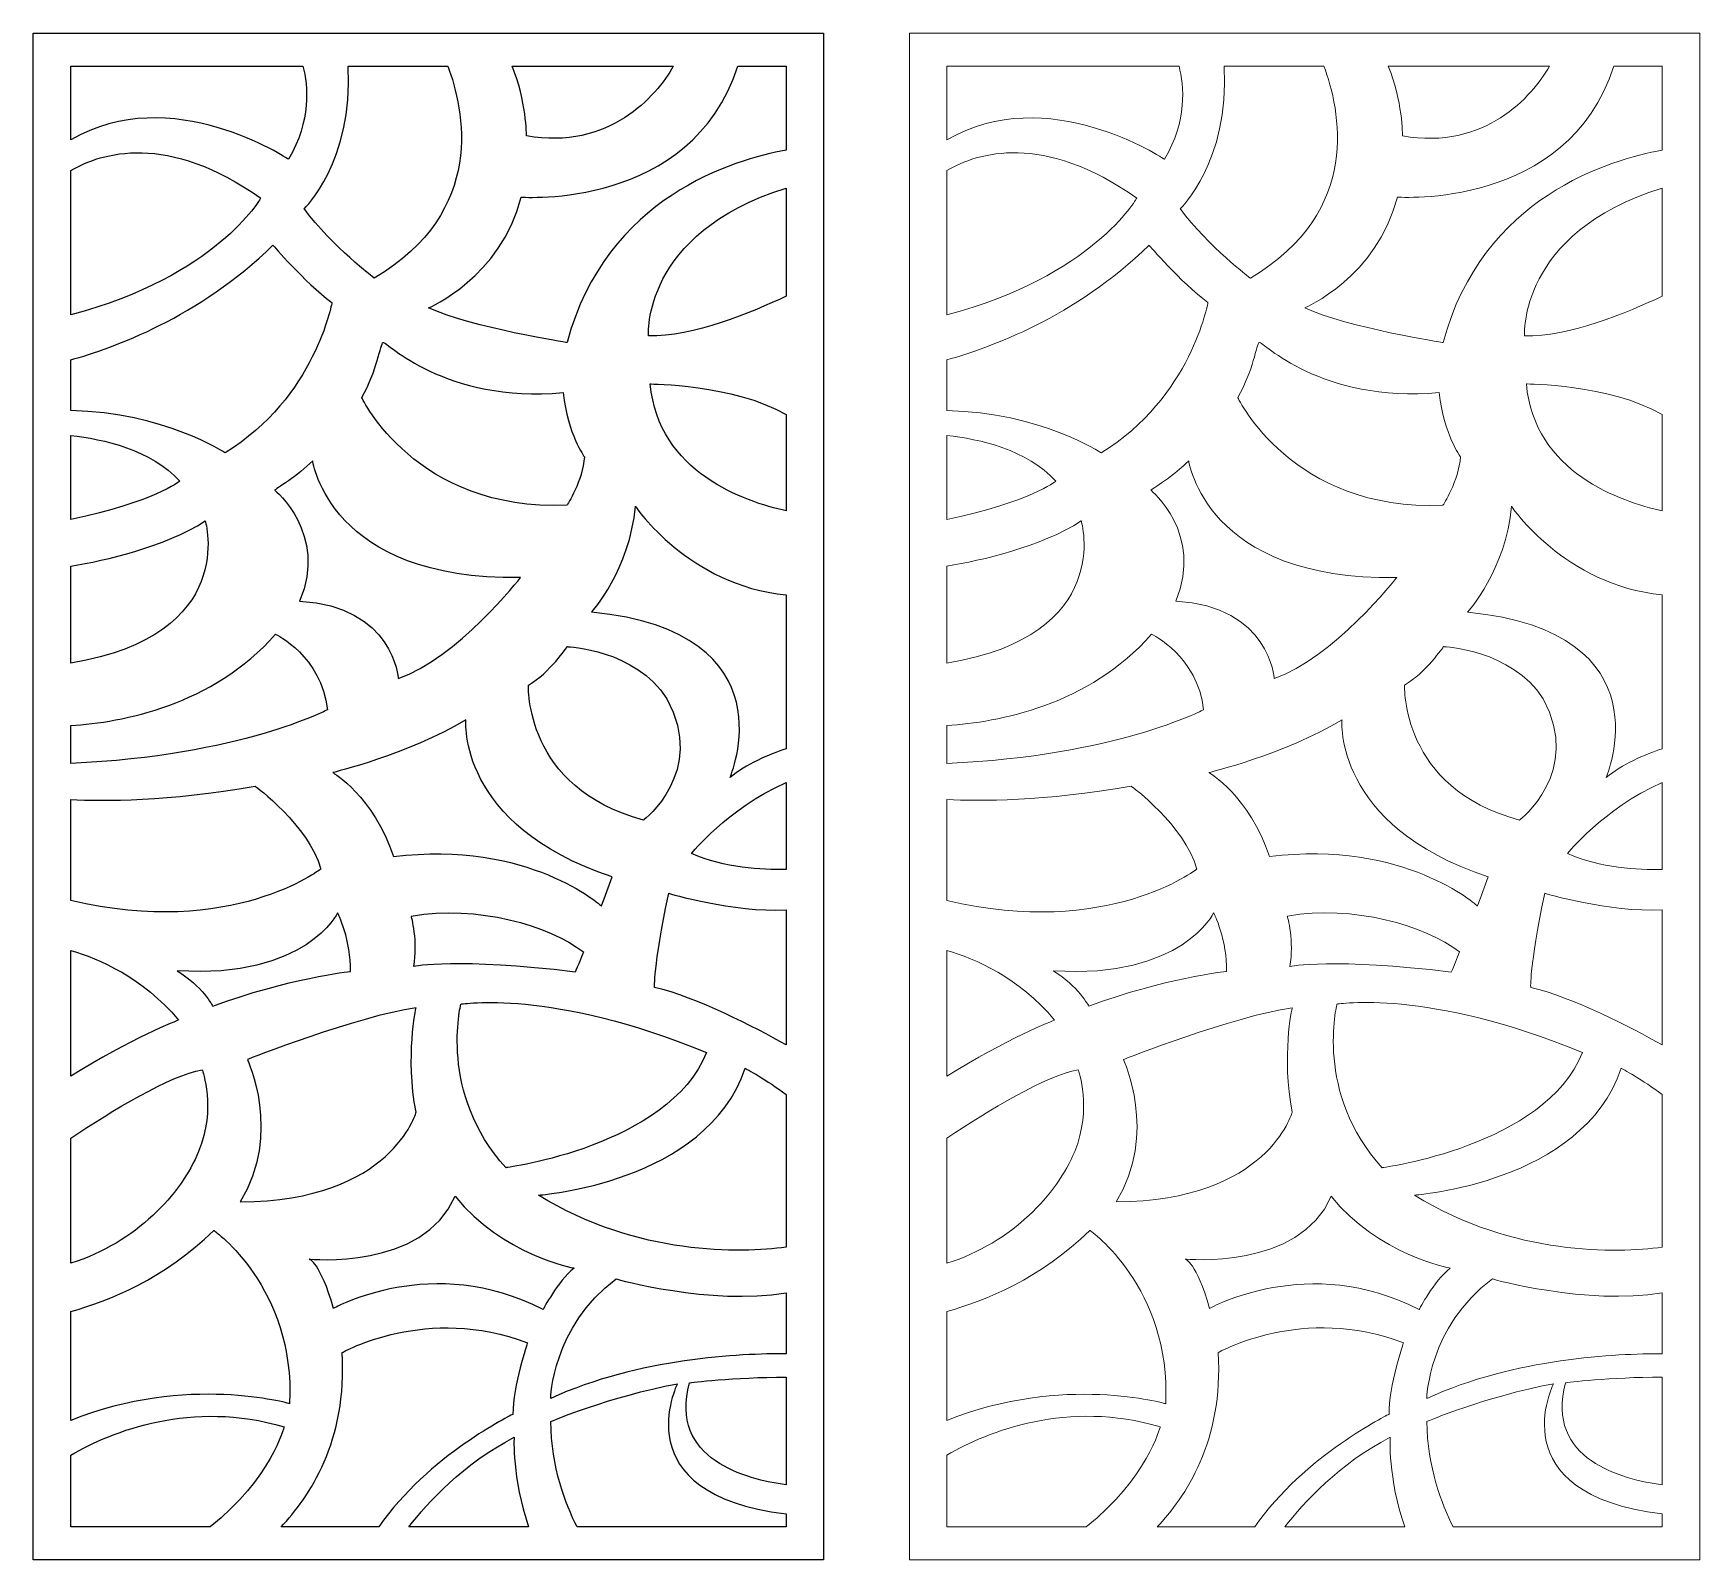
# Model space of a CAD drawing. Header units: centimetres. Extents: x -9.4 to 10, y -5.8 to 12.
import ezdxf

# ---------------------------------------------------------------- set-up
doc = ezdxf.new("R2010")
doc.units = ezdxf.units.CM
doc.header["$MEASUREMENT"] = 0
doc.layers.add('layer 1', color=7, linetype='Continuous')

msp = doc.modelspace()

# ---------------------------------------------------------------- linework, layer by layer
at = {"layer": 'layer 1', "color": 177}
msp.add_open_spline([(-9.40216, 10.84042), (-9.40216, 10.71768), (-9.40216, 10.59488), (-9.40216, 10.47207), (-9.40216, 10.47207), (-9.40216, 9.92625), (-9.40216, 9.38044), (-9.40216, 8.83452), (-9.40216, 8.83452), (-9.40216, 8.65464), (-9.40216, 8.47476), (-9.40216, 8.29479), (-9.40216, 8.29479), (-9.40216, 8.10817), (-9.40216, 7.92147), (-9.40216, 7.73484), (-9.40216, 7.73484), (-9.40216, 7.64082), (-9.40216, 7.54681), (-9.40216, 7.45278), (-9.40216, 7.45278), (-9.40216, 7.10263), (-9.40216, 6.75254), (-9.40216, 6.40237), (-9.40216, 6.40237), (-9.40216, 6.21889), (-9.40216, 6.03544), (-9.40216, 5.85195), (-9.40216, 5.85195), (-9.40216, 5.46703), (-9.40216, 5.08216), (-9.40216, 4.69724), (-9.40216, 4.69724), (-9.40216, 4.4558), (-9.40216, 4.21427), (-9.40216, 3.97274), (-9.40216, 3.97274), (-9.40216, 3.82224), (-9.40216, 3.67163), (-9.40216, 3.5211), (-9.40216, 3.5211), (-9.40216, 3.3839), (-9.40216, 3.24671), (-9.40216, 3.10948), (-9.40216, 3.10948), (-9.40216, 2.71917), (-9.40216, 2.32892), (-9.40216, 1.93868), (-9.40216, 1.93868), (-9.40216, 1.74033), (-9.40216, 1.54204), (-9.40216, 1.34373), (-9.40216, 1.34373), (-9.40216, 0.78882), (-9.40216, 0.23385), (-9.40216, -0.32111), (-9.40216, -0.32111), (-9.40216, -0.56798), (-9.40216, -0.81489), (-9.40216, -1.06173), (-9.40216, -1.06173), (-9.40216, -1.53579), (-9.40216, -2.00987), (-9.40216, -2.48394), (-9.40216, -2.48394), (-9.40216, -2.67319), (-9.40216, -2.86252), (-9.40216, -3.0518), (-9.40216, -3.0518), (-9.40216, -3.49541), (-9.40216, -3.939), (-9.40216, -4.3826), (-9.40216, -4.3826), (-9.40216, -4.53271), (-9.40216, -4.68274), (-9.40216, -4.83287), (-9.40216, -4.83287), (-9.40216, -5.14096), (-9.40216, -5.44906), (-9.40216, -5.75715), (-9.40216, -5.75715), (-8.85269, -5.75715), (-8.30328, -5.75715), (-7.75387, -5.75715), (-7.75387, -5.75715), (-7.44249, -5.75715), (-7.13109, -5.75715), (-6.81978, -5.75715), (-6.81978, -5.75715), (-6.38987, -5.75715), (-5.96003, -5.75715), (-5.53015, -5.75715), (-5.53015, -5.75715), (-5.41289, -5.75715), (-5.29567, -5.75715), (-5.17849, -5.75715), (-5.17849, -5.75715), (-4.61588, -5.75715), (-4.05323, -5.75715), (-3.49059, -5.75715), (-3.49059, -5.75715), (-3.27988, -5.75715), (-3.06917, -5.75715), (-2.85847, -5.75715), (-2.85847, -5.75715), (-1.97069, -5.75715), (-1.08283, -5.75715), (-0.195, -5.75715), (-0.195, -5.75715), (-0.195, -5.65098), (-0.195, -5.54481), (-0.195, -5.43863), (-0.195, -5.43863), (-0.195, -5.3227), (-0.195, -5.20673), (-0.195, -5.09081), (-0.195, -5.09081), (-0.195, -4.65777), (-0.195, -4.22471), (-0.195, -3.79166), (-0.195, -3.79166), (-0.195, -3.69942), (-0.195, -3.60711), (-0.195, -3.51484), (-0.195, -3.51484), (-0.195, -3.25881), (-0.195, -3.0027), (-0.195, -2.74668), (-0.195, -2.74668), (-0.195, -2.56897), (-0.195, -2.39128), (-0.195, -2.21362), (-0.195, -2.21362), (-0.195, -1.66821), (-0.195, -1.1229), (-0.195, -0.57746), (-0.195, -0.57746), (-0.195, -0.36204), (-0.195, -0.14664), (-0.195, 0.0688), (-0.195, 0.0688), (-0.195, 0.64674), (-0.195, 1.22468), (-0.195, 1.8026), (-0.195, 1.8026), (-0.195, 1.96003), (-0.195, 2.11739), (-0.195, 2.2748), (-0.195, 2.2748), (-0.195, 2.64143), (-0.195, 3.00812), (-0.195, 3.37476), (-0.195, 3.37476), (-0.195, 3.50323), (-0.195, 3.6317), (-0.195, 3.76017), (-0.195, 3.76017), (-0.195, 4.34983), (-0.195, 4.93956), (-0.195, 5.52922), (-0.195, 5.52922), (-0.195, 5.85495), (-0.195, 6.18066), (-0.195, 6.5064), (-0.195, 6.5064), (-0.195, 6.85975), (-0.195, 7.21318), (-0.195, 7.56651), (-0.195, 7.56651), (-0.195, 8.10719), (-0.195, 8.64777), (-0.195, 9.18842), (-0.195, 9.18842), (-0.195, 9.6059), (-0.195, 10.02339), (-0.195, 10.44085), (-0.195, 10.44085), (-0.195, 10.58281), (-0.195, 10.72477), (-0.195, 10.86672), (-0.195, 10.86672), (-0.195, 11.25284), (-0.195, 11.63894), (-0.195, 12.025), (-0.195, 12.025), (-0.43542, 12.025), (-0.67584, 12.025), (-0.91629, 12.025), (-0.91629, 12.025), (-1.17116, 12.025), (-1.42594, 12.025), (-1.68077, 12.025), (-1.68077, 12.025), (-2.40646, 12.025), (-3.1322, 12.025), (-3.85787, 12.025), (-3.85787, 12.025), (-4.11883, 12.025), (-4.37981, 12.025), (-4.64073, 12.025), (-4.64073, 12.025), (-5.02969, 12.025), (-5.41868, 12.025), (-5.80767, 12.025), (-5.80767, 12.025), (-6.00986, 12.025), (-6.21202, 12.025), (-6.41416, 12.025), (-6.41416, 12.025), (-7.41016, 12.025), (-8.40615, 12.025), (-9.40216, 12.025), (-9.40216, 12.025), (-9.40216, 11.63012), (-9.40216, 11.23527), (-9.40216, 10.84042)], degree=3, knots=[0, 0, 0, 0, 0.01818182, 0.01818182, 0.01818182, 0.01818182, 0.03636364, 0.03636364, 0.03636364, 0.03636364, 0.05454545, 0.05454545, 0.05454545, 0.05454545, 0.07272727, 0.07272727, 0.07272727, 0.07272727, 0.09090909, 0.09090909, 0.09090909, 0.09090909, 0.10909091, 0.10909091, 0.10909091, 0.10909091, 0.12727273, 0.12727273, 0.12727273, 0.12727273, 0.14545455, 0.14545455, 0.14545455, 0.14545455, 0.16363636, 0.16363636, 0.16363636, 0.16363636, 0.18181818, 0.18181818, 0.18181818, 0.18181818, 0.2, 0.2, 0.2, 0.2, 0.21818182, 0.21818182, 0.21818182, 0.21818182, 0.23636364, 0.23636364, 0.23636364, 0.23636364, 0.25454545, 0.25454545, 0.25454545, 0.25454545, 0.27272727, 0.27272727, 0.27272727, 0.27272727, 0.29090909, 0.29090909, 0.29090909, 0.29090909, 0.30909091, 0.30909091, 0.30909091, 0.30909091, 0.32727273, 0.32727273, 0.32727273, 0.32727273, 0.34545455, 0.34545455, 0.34545455, 0.34545455, 0.36363636, 0.36363636, 0.36363636, 0.36363636, 0.38181818, 0.38181818, 0.38181818, 0.38181818, 0.4, 0.4, 0.4, 0.4, 0.41818182, 0.41818182, 0.41818182, 0.41818182, 0.43636364, 0.43636364, 0.43636364, 0.43636364, 0.45454545, 0.45454545, 0.45454545, 0.45454545, 0.47272727, 0.47272727, 0.47272727, 0.47272727, 0.49090909, 0.49090909, 0.49090909, 0.49090909, 0.50909091, 0.50909091, 0.50909091, 0.50909091, 0.52727273, 0.52727273, 0.52727273, 0.52727273, 0.54545455, 0.54545455, 0.54545455, 0.54545455, 0.56363636, 0.56363636, 0.56363636, 0.56363636, 0.58181818, 0.58181818, 0.58181818, 0.58181818, 0.6, 0.6, 0.6, 0.6, 0.61818182, 0.61818182, 0.61818182, 0.61818182, 0.63636364, 0.63636364, 0.63636364, 0.63636364, 0.65454545, 0.65454545, 0.65454545, 0.65454545, 0.67272727, 0.67272727, 0.67272727, 0.67272727, 0.69090909, 0.69090909, 0.69090909, 0.69090909, 0.70909091, 0.70909091, 0.70909091, 0.70909091, 0.72727273, 0.72727273, 0.72727273, 0.72727273, 0.74545455, 0.74545455, 0.74545455, 0.74545455, 0.76363636, 0.76363636, 0.76363636, 0.76363636, 0.78181818, 0.78181818, 0.78181818, 0.78181818, 0.8, 0.8, 0.8, 0.8, 0.81818182, 0.81818182, 0.81818182, 0.81818182, 0.83636364, 0.83636364, 0.83636364, 0.83636364, 0.85454545, 0.85454545, 0.85454545, 0.85454545, 0.87272727, 0.87272727, 0.87272727, 0.87272727, 0.89090909, 0.89090909, 0.89090909, 0.89090909, 0.90909091, 0.90909091, 0.90909091, 0.90909091, 0.92727273, 0.92727273, 0.92727273, 0.92727273, 0.94545455, 0.94545455, 0.94545455, 0.94545455, 0.96363636, 0.96363636, 0.96363636, 0.96363636, 1, 1, 1, 1], dxfattribs=at)
at = {"layer": 'layer 1', "color": 242, "lineweight": 9}
for points, knots in [([(0.80441, 10.84042), (0.80441, 10.71768), (0.80441, 10.59488), (0.80441, 10.47207), (0.80441, 10.47207), (0.80441, 9.92625), (0.80441, 9.38044), (0.80441, 8.83452), (0.80441, 8.83452), (0.80441, 8.65464), (0.80441, 8.47476), (0.80441, 8.29479), (0.80441, 8.29479), (0.80441, 8.10817), (0.80441, 7.92147), (0.80441, 7.73484), (0.80441, 7.73484), (0.80441, 7.64082), (0.80441, 7.54681), (0.80441, 7.45278), (0.80441, 7.45278), (0.80441, 7.10263), (0.80441, 6.75254), (0.80441, 6.40237), (0.80441, 6.40237), (0.80441, 6.21889), (0.80441, 6.03544), (0.80441, 5.85195), (0.80441, 5.85195), (0.80441, 5.46703), (0.80441, 5.08216), (0.80441, 4.69724), (0.80441, 4.69724), (0.80441, 4.4558), (0.80441, 4.21427), (0.80441, 3.97274), (0.80441, 3.97274), (0.80441, 3.82224), (0.80441, 3.67163), (0.80441, 3.5211), (0.80441, 3.5211), (0.80441, 3.3839), (0.80441, 3.24671), (0.80441, 3.10948), (0.80441, 3.10948), (0.80441, 2.71917), (0.80441, 2.32892), (0.80441, 1.93868), (0.80441, 1.93868), (0.80441, 1.74033), (0.80441, 1.54204), (0.80441, 1.34373), (0.80441, 1.34373), (0.80441, 0.78882), (0.80441, 0.23385), (0.80441, -0.32111), (0.80441, -0.32111), (0.80441, -0.56798), (0.80441, -0.81489), (0.80441, -1.06173), (0.80441, -1.06173), (0.80441, -1.53579), (0.80441, -2.00987), (0.80441, -2.48394), (0.80441, -2.48394), (0.80441, -2.67319), (0.80441, -2.86252), (0.80441, -3.0518), (0.80441, -3.0518), (0.80441, -3.49541), (0.80441, -3.939), (0.80441, -4.3826), (0.80441, -4.3826), (0.80441, -4.53271), (0.80441, -4.68274), (0.80441, -4.83287), (0.80441, -4.83287), (0.80441, -5.14096), (0.80441, -5.44906), (0.80441, -5.75715), (0.80441, -5.75715), (1.35388, -5.75715), (1.90329, -5.75715), (2.4527, -5.75715), (2.4527, -5.75715), (2.76408, -5.75715), (3.07548, -5.75715), (3.38679, -5.75715), (3.38679, -5.75715), (3.8167, -5.75715), (4.24654, -5.75715), (4.67642, -5.75715), (4.67642, -5.75715), (4.79368, -5.75715), (4.9109, -5.75715), (5.02808, -5.75715), (5.02808, -5.75715), (5.59069, -5.75715), (6.15334, -5.75715), (6.71598, -5.75715), (6.71598, -5.75715), (6.92669, -5.75715), (7.1374, -5.75715), (7.3481, -5.75715), (7.3481, -5.75715), (8.23588, -5.75715), (9.12374, -5.75715), (10.01157, -5.75715), (10.01157, -5.75715), (10.01157, -5.65098), (10.01157, -5.54481), (10.01157, -5.43863), (10.01157, -5.43863), (10.01157, -5.3227), (10.01157, -5.20673), (10.01157, -5.09081), (10.01157, -5.09081), (10.01157, -4.65777), (10.01157, -4.22471), (10.01157, -3.79166), (10.01157, -3.79166), (10.01157, -3.69942), (10.01157, -3.60711), (10.01157, -3.51484), (10.01157, -3.51484), (10.01157, -3.25881), (10.01157, -3.0027), (10.01157, -2.74668), (10.01157, -2.74668), (10.01157, -2.56897), (10.01157, -2.39128), (10.01157, -2.21362), (10.01157, -2.21362), (10.01157, -1.66821), (10.01157, -1.1229), (10.01157, -0.57746), (10.01157, -0.57746), (10.01157, -0.36204), (10.01157, -0.14664), (10.01157, 0.0688), (10.01157, 0.0688), (10.01157, 0.64674), (10.01157, 1.22468), (10.01157, 1.8026), (10.01157, 1.8026), (10.01157, 1.96003), (10.01157, 2.11739), (10.01157, 2.2748), (10.01157, 2.2748), (10.01157, 2.64143), (10.01157, 3.00812), (10.01157, 3.37476), (10.01157, 3.37476), (10.01157, 3.50323), (10.01157, 3.6317), (10.01157, 3.76017), (10.01157, 3.76017), (10.01157, 4.34983), (10.01157, 4.93956), (10.01157, 5.52922), (10.01157, 5.52922), (10.01157, 5.85495), (10.01157, 6.18066), (10.01157, 6.5064), (10.01157, 6.5064), (10.01157, 6.85975), (10.01157, 7.21318), (10.01157, 7.56651), (10.01157, 7.56651), (10.01157, 8.10719), (10.01157, 8.64777), (10.01157, 9.18842), (10.01157, 9.18842), (10.01157, 9.6059), (10.01157, 10.02339), (10.01157, 10.44085), (10.01157, 10.44085), (10.01157, 10.58281), (10.01157, 10.72477), (10.01157, 10.86672), (10.01157, 10.86672), (10.01157, 11.25284), (10.01157, 11.63894), (10.01157, 12.025), (10.01157, 12.025), (9.77115, 12.025), (9.53073, 12.025), (9.29028, 12.025), (9.29028, 12.025), (9.03541, 12.025), (8.78063, 12.025), (8.5258, 12.025), (8.5258, 12.025), (7.80011, 12.025), (7.07437, 12.025), (6.3487, 12.025), (6.3487, 12.025), (6.08774, 12.025), (5.82676, 12.025), (5.56584, 12.025), (5.56584, 12.025), (5.17688, 12.025), (4.78789, 12.025), (4.3989, 12.025), (4.3989, 12.025), (4.19671, 12.025), (3.99455, 12.025), (3.79241, 12.025), (3.79241, 12.025), (2.79641, 12.025), (1.80042, 12.025), (0.80441, 12.025), (0.80441, 12.025), (0.80441, 11.63012), (0.80441, 11.23527), (0.80441, 10.84042)], [0, 0, 0, 0, 0.01818182, 0.01818182, 0.01818182, 0.01818182, 0.03636364, 0.03636364, 0.03636364, 0.03636364, 0.05454545, 0.05454545, 0.05454545, 0.05454545, 0.07272727, 0.07272727, 0.07272727, 0.07272727, 0.09090909, 0.09090909, 0.09090909, 0.09090909, 0.10909091, 0.10909091, 0.10909091, 0.10909091, 0.12727273, 0.12727273, 0.12727273, 0.12727273, 0.14545455, 0.14545455, 0.14545455, 0.14545455, 0.16363636, 0.16363636, 0.16363636, 0.16363636, 0.18181818, 0.18181818, 0.18181818, 0.18181818, 0.2, 0.2, 0.2, 0.2, 0.21818182, 0.21818182, 0.21818182, 0.21818182, 0.23636364, 0.23636364, 0.23636364, 0.23636364, 0.25454545, 0.25454545, 0.25454545, 0.25454545, 0.27272727, 0.27272727, 0.27272727, 0.27272727, 0.29090909, 0.29090909, 0.29090909, 0.29090909, 0.30909091, 0.30909091, 0.30909091, 0.30909091, 0.32727273, 0.32727273, 0.32727273, 0.32727273, 0.34545455, 0.34545455, 0.34545455, 0.34545455, 0.36363636, 0.36363636, 0.36363636, 0.36363636, 0.38181818, 0.38181818, 0.38181818, 0.38181818, 0.4, 0.4, 0.4, 0.4, 0.41818182, 0.41818182, 0.41818182, 0.41818182, 0.43636364, 0.43636364, 0.43636364, 0.43636364, 0.45454545, 0.45454545, 0.45454545, 0.45454545, 0.47272727, 0.47272727, 0.47272727, 0.47272727, 0.49090909, 0.49090909, 0.49090909, 0.49090909, 0.50909091, 0.50909091, 0.50909091, 0.50909091, 0.52727273, 0.52727273, 0.52727273, 0.52727273, 0.54545455, 0.54545455, 0.54545455, 0.54545455, 0.56363636, 0.56363636, 0.56363636, 0.56363636, 0.58181818, 0.58181818, 0.58181818, 0.58181818, 0.6, 0.6, 0.6, 0.6, 0.61818182, 0.61818182, 0.61818182, 0.61818182, 0.63636364, 0.63636364, 0.63636364, 0.63636364, 0.65454545, 0.65454545, 0.65454545, 0.65454545, 0.67272727, 0.67272727, 0.67272727, 0.67272727, 0.69090909, 0.69090909, 0.69090909, 0.69090909, 0.70909091, 0.70909091, 0.70909091, 0.70909091, 0.72727273, 0.72727273, 0.72727273, 0.72727273, 0.74545455, 0.74545455, 0.74545455, 0.74545455, 0.76363636, 0.76363636, 0.76363636, 0.76363636, 0.78181818, 0.78181818, 0.78181818, 0.78181818, 0.8, 0.8, 0.8, 0.8, 0.81818182, 0.81818182, 0.81818182, 0.81818182, 0.83636364, 0.83636364, 0.83636364, 0.83636364, 0.85454545, 0.85454545, 0.85454545, 0.85454545, 0.87272727, 0.87272727, 0.87272727, 0.87272727, 0.89090909, 0.89090909, 0.89090909, 0.89090909, 0.90909091, 0.90909091, 0.90909091, 0.90909091, 0.92727273, 0.92727273, 0.92727273, 0.92727273, 0.94545455, 0.94545455, 0.94545455, 0.94545455, 0.96363636, 0.96363636, 0.96363636, 0.96363636, 1, 1, 1, 1]), ([(3.94554, 11.64291), (3.04451, 11.64291), (2.14348, 11.64291), (1.24251, 11.64291), (1.24251, 11.64291), (1.24251, 11.35636), (1.24251, 11.06974), (1.24251, 10.78318), (1.24251, 10.78318), (2.40449, 11.47198), (3.7779, 10.55737), (3.7779, 10.55737), (3.7779, 10.55737), (4.04195, 11.00894), (4.00617, 11.41087), (3.94554, 11.64291)], [0, 0, 0, 0, 0.2, 0.2, 0.2, 0.2, 0.4, 0.4, 0.4, 0.4, 0.6, 0.6, 0.6, 0.6, 1, 1, 1, 1]), ([(5.63273, 11.64291), (5.24551, 11.64291), (4.85828, 11.64291), (4.47106, 11.64291), (4.47106, 11.64291), (4.53509, 10.52542), (3.96001, 9.98249), (3.96001, 9.98249), (3.96001, 9.98249), (4.28664, 9.53933), (4.77662, 9.1733), (4.77662, 9.1733), (4.77662, 9.1733), (6.09261, 9.95132), (5.82019, 11.14728), (5.63273, 11.64291)], [0, 0, 0, 0, 0.2, 0.2, 0.2, 0.2, 0.4, 0.4, 0.4, 0.4, 0.6, 0.6, 0.6, 0.6, 1, 1, 1, 1]), ([(9.57347, 10.6628), (9.57347, 10.98952), (9.57347, 11.31626), (9.57347, 11.64291), (9.57347, 11.64291), (9.38668, 11.64291), (9.1999, 11.64291), (9.01311, 11.64291), (9.01311, 11.64291), (8.47067, 9.96743), (6.48941, 10.11734), (6.48941, 10.11734), (6.48941, 10.11734), (6.25135, 9.18228), (5.40957, 8.8265), (5.40957, 8.8265), (5.40957, 8.8265), (5.91994, 8.59529), (7.02241, 8.42193), (7.02241, 8.42193), (7.02241, 8.42193), (7.47728, 10.12358), (8.97886, 10.55681), (9.57347, 10.6628)], [0, 0, 0, 0, 0.14285714, 0.14285714, 0.14285714, 0.14285714, 0.28571429, 0.28571429, 0.28571429, 0.28571429, 0.42857143, 0.42857143, 0.42857143, 0.42857143, 0.57142857, 0.57142857, 0.57142857, 0.57142857, 0.71428571, 0.71428571, 0.71428571, 0.71428571, 1, 1, 1, 1]), ([(8.26064, 11.64291), (7.63438, 11.64291), (7.00813, 11.64291), (6.38188, 11.64291), (6.38188, 11.64291), (6.55085, 11.24724), (6.54938, 10.83017), (6.54938, 10.83017), (6.54938, 10.83017), (7.51451, 10.66208), (8.05937, 11.28859), (8.26064, 11.64291)], [0, 0, 0, 0, 0.25, 0.25, 0.25, 0.25, 0.5, 0.5, 0.5, 0.5, 1, 1, 1, 1]), ([(1.24251, 10.42788), (1.24251, 9.86765), (1.24251, 9.30734), (1.24251, 8.74711), (1.24251, 8.74711), (2.93274, 9.18546), (3.45433, 10.10545), (3.45433, 10.10545), (3.45433, 10.10545), (2.36286, 10.87579), (1.59641, 10.63408), (1.24251, 10.42788)], [0, 0, 0, 0, 0.25, 0.25, 0.25, 0.25, 0.5, 0.5, 0.5, 0.5, 1, 1, 1, 1]), ([(9.57347, 8.96211), (9.57347, 9.382), (9.57347, 9.80188), (9.57347, 10.22176), (9.57347, 10.22176), (7.8882, 9.69527), (7.97122, 8.49899), (7.97122, 8.49899), (7.97122, 8.49899), (8.48335, 8.48593), (9.17872, 8.77471), (9.57347, 8.96211)], [0, 0, 0, 0, 0.25, 0.25, 0.25, 0.25, 0.5, 0.5, 0.5, 0.5, 1, 1, 1, 1]), ([(1.24251, 8.22155), (1.24251, 8.02433), (1.24251, 7.82713), (1.24251, 7.62992), (1.24251, 7.62992), (2.32614, 7.60958), (3.04017, 7.13751), (3.04017, 7.13751), (3.04017, 7.13751), (4.08856, 7.78481), (4.28267, 8.88742), (4.28267, 8.88742), (4.28267, 8.88742), (3.95907, 9.13171), (3.5967, 9.55583), (3.5967, 9.55583), (3.5967, 9.55583), (2.73537, 8.71648), (1.73183, 8.35651), (1.24251, 8.22155)], [0, 0, 0, 0, 0.16666667, 0.16666667, 0.16666667, 0.16666667, 0.33333333, 0.33333333, 0.33333333, 0.33333333, 0.5, 0.5, 0.5, 0.5, 0.66666667, 0.66666667, 0.66666667, 0.66666667, 1, 1, 1, 1]), ([(4.87937, 8.42431), (4.84616, 8.40863), (4.81281, 8.0925), (4.63032, 7.7819), (4.63032, 7.7819), (4.63032, 7.7819), (5.26126, 6.45015), (7.02119, 6.52843), (7.02119, 6.52843), (7.02119, 6.52843), (7.20779, 6.8108), (7.22442, 7.09283), (7.22442, 7.09283), (7.22442, 7.09283), (7.03313, 7.34534), (6.97702, 7.83874), (6.97702, 7.83874), (5.59893, 7.71342), (4.91256, 8.43993), (4.87937, 8.42431)], [0, 0, 0, 0, 0.16666667, 0.16666667, 0.16666667, 0.16666667, 0.33333333, 0.33333333, 0.33333333, 0.33333333, 0.5, 0.5, 0.5, 0.5, 0.66666667, 0.66666667, 0.66666667, 0.66666667, 1, 1, 1, 1]), ([(9.57347, 6.46218), (9.57347, 6.83642), (9.57347, 7.21063), (9.57347, 7.58488), (9.57347, 7.58488), (8.95246, 7.94016), (7.99244, 7.9403), (7.99244, 7.9403), (7.99244, 7.9403), (8.08411, 6.90884), (9.09659, 6.56667), (9.57347, 6.46218)], [0, 0, 0, 0, 0.25, 0.25, 0.25, 0.25, 0.5, 0.5, 0.5, 0.5, 1, 1, 1, 1]), ([(1.24251, 7.33936), (1.24251, 7.01367), (1.24251, 6.68797), (1.24251, 6.36232), (1.24251, 6.36232), (2.20803, 6.56269), (2.5095, 6.80772), (2.5095, 6.80772), (2.5095, 6.80772), (2.17406, 7.17586), (1.61963, 7.29901), (1.24251, 7.33936)], [0, 0, 0, 0, 0.25, 0.25, 0.25, 0.25, 0.5, 0.5, 0.5, 0.5, 1, 1, 1, 1]), ([(3.61626, 6.70444), (3.61626, 6.70444), (3.89311, 6.87425), (4.0592, 7.04404), (4.0592, 7.04404), (4.0592, 7.04404), (4.25297, 5.64645), (6.48141, 5.68568), (6.48141, 5.68568), (6.48141, 5.68568), (5.73395, 4.73219), (5.05575, 4.51013), (5.05575, 4.51013), (5.05575, 4.51013), (5.0004, 5.3461), (3.90694, 5.41137), (3.90694, 5.41137), (4.23914, 6.19507), (3.61626, 6.70444), (3.61626, 6.70444)], [0, 0, 0, 0, 0.16666667, 0.16666667, 0.16666667, 0.16666667, 0.33333333, 0.33333333, 0.33333333, 0.33333333, 0.5, 0.5, 0.5, 0.5, 0.66666667, 0.66666667, 0.66666667, 0.66666667, 1, 1, 1, 1]), ([(9.57347, 3.69022), (9.57347, 4.28811), (9.57347, 4.886), (9.57347, 5.48392), (9.57347, 5.48392), (8.4425, 5.58975), (7.81865, 6.51458), (7.81865, 6.51458), (7.81865, 6.51458), (7.7574, 5.78243), (7.30826, 5.28153), (7.30826, 5.28153), (7.30826, 5.28153), (9.65617, 5.05032), (8.92116, 3.35493), (8.92116, 3.35493), (8.92116, 3.35493), (9.10737, 3.50999), (9.37003, 3.6208), (9.57347, 3.69022)], [0, 0, 0, 0, 0.16666667, 0.16666667, 0.16666667, 0.16666667, 0.33333333, 0.33333333, 0.33333333, 0.33333333, 0.5, 0.5, 0.5, 0.5, 0.66666667, 0.66666667, 0.66666667, 0.66666667, 1, 1, 1, 1]), ([(1.24251, 5.8172), (1.24251, 5.44067), (1.24251, 5.06409), (1.24251, 4.6875), (1.24251, 4.6875), (3.20178, 5.01347), (2.80721, 6.34357), (2.80721, 6.34357), (2.80721, 6.34357), (2.3317, 6.03908), (1.64771, 5.88581), (1.24251, 5.8172)], [0, 0, 0, 0, 0.25, 0.25, 0.25, 0.25, 0.5, 0.5, 0.5, 0.5, 1, 1, 1, 1]), ([(1.24251, 3.96104), (1.24251, 3.81364), (1.24251, 3.66623), (1.24251, 3.51881), (1.24251, 3.51881), (3.21942, 3.60633), (4.23092, 4.1451), (4.23092, 4.1451), (4.23092, 4.1451), (4.16621, 4.76799), (3.62552, 5.0245), (3.62552, 5.0245), (3.62552, 5.0245), (2.89235, 4.19059), (1.83784, 3.99883), (1.24251, 3.96104)], [0, 0, 0, 0, 0.2, 0.2, 0.2, 0.2, 0.4, 0.4, 0.4, 0.4, 0.6, 0.6, 0.6, 0.6, 1, 1, 1, 1]), ([(7.02689, 4.87995), (7.02689, 4.87995), (6.81601, 4.57147), (6.57344, 4.43219), (6.57344, 4.43219), (6.57344, 4.43219), (6.52071, 3.2281), (7.91267, 2.8599), (7.91267, 2.8599), (7.91267, 2.8599), (8.6508, 3.41715), (8.18685, 4.27295), (8.18685, 4.27295), (7.81777, 4.85008), (7.02689, 4.87995), (7.02689, 4.87995)], [0, 0, 0, 0, 0.2, 0.2, 0.2, 0.2, 0.4, 0.4, 0.4, 0.4, 0.6, 0.6, 0.6, 0.6, 1, 1, 1, 1]), ([(4.29448, 3.41298), (4.29448, 3.41298), (5.16651, 3.62196), (5.84471, 4.02688), (5.84471, 4.02688), (5.84471, 4.02688), (5.73395, 2.79909), (7.54715, 2.19829), (7.54715, 2.19829), (7.50562, 2.08507), (7.4641, 1.9719), (7.42257, 1.85871), (7.42257, 1.85871), (7.42257, 1.85871), (6.57828, 2.62929), (5.0004, 2.43336), (5.0004, 2.43336), (4.76506, 3.13867), (4.29448, 3.41298), (4.29448, 3.41298)], [0, 0, 0, 0, 0.16666667, 0.16666667, 0.16666667, 0.16666667, 0.33333333, 0.33333333, 0.33333333, 0.33333333, 0.5, 0.5, 0.5, 0.5, 0.66666667, 0.66666667, 0.66666667, 0.66666667, 1, 1, 1, 1]), ([(1.24251, 3.09811), (1.24251, 2.70577), (1.24251, 2.31344), (1.24251, 1.92108), (1.24251, 1.92108), (3.12067, 1.47888), (4.15324, 2.28858), (4.15324, 2.28858), (4.15324, 2.28858), (4.01086, 2.80161), (3.3896, 3.25349), (3.3896, 3.25349), (3.3896, 3.25349), (2.37429, 3.07701), (1.61644, 3.07945), (1.24251, 3.09811)], [0, 0, 0, 0, 0.2, 0.2, 0.2, 0.2, 0.4, 0.4, 0.4, 0.4, 0.6, 0.6, 0.6, 0.6, 1, 1, 1, 1]), ([(9.57347, 2.28452), (9.57347, 2.62203), (9.57347, 2.95953), (9.57347, 3.29704), (9.57347, 3.29704), (8.8805, 2.98751), (8.47197, 2.46864), (8.47197, 2.46864), (8.47197, 2.46864), (8.86166, 2.30152), (9.28537, 2.2762), (9.57347, 2.28452)], [0, 0, 0, 0, 0.25, 0.25, 0.25, 0.25, 0.5, 0.5, 0.5, 0.5, 1, 1, 1, 1]), ([(9.57347, 0.24094), (9.57347, 0.76549), (9.57347, 1.29002), (9.57347, 1.81459), (9.57347, 1.81459), (8.95697, 1.77919), (8.20659, 2.00624), (8.20659, 2.00624), (8.20659, 2.00624), (8.02285, 1.12005), (8.04323, 0.9081), (8.04323, 0.9081), (8.04323, 0.9081), (8.53211, 0.79954), (9.21334, 0.44258), (9.57347, 0.24094)], [0, 0, 0, 0, 0.2, 0.2, 0.2, 0.2, 0.4, 0.4, 0.4, 0.4, 0.6, 0.6, 0.6, 0.6, 1, 1, 1, 1]), ([(4.34984, 1.78031), (4.34984, 1.78031), (4.51183, 1.4489), (4.49796, 1.0963), (4.49796, 1.0963), (4.49796, 1.0963), (3.7625, 1.01517), (2.89521, 0.69083), (2.89521, 0.69083), (2.89521, 0.69083), (2.77285, 0.92824), (2.48127, 1.10113), (2.48127, 1.10113), (3.99, 1.00972), (4.34984, 1.78031), (4.34984, 1.78031)], [0, 0, 0, 0, 0.2, 0.2, 0.2, 0.2, 0.4, 0.4, 0.4, 0.4, 0.6, 0.6, 0.6, 0.6, 1, 1, 1, 1]), ([(5.20802, 1.74116), (5.20802, 1.74116), (5.29107, 1.44072), (5.23566, 1.15339), (5.23566, 1.15339), (5.23566, 1.15339), (5.74778, 1.25786), (7.11809, 1.08805), (7.11809, 1.08805), (7.15034, 1.16641), (7.18268, 1.24481), (7.21496, 1.32317), (7.21496, 1.32317), (6.81059, 1.6333), (5.97519, 1.87475), (5.20802, 1.74116)], [0, 0, 0, 0, 0.2, 0.2, 0.2, 0.2, 0.4, 0.4, 0.4, 0.4, 0.6, 0.6, 0.6, 0.6, 1, 1, 1, 1]), ([(1.24251, 1.34017), (1.24251, 0.8515), (1.24251, 0.36284), (1.24251, -0.12576), (1.24251, -0.12576), (1.92874, 0.30915), (2.49654, 0.52984), (2.49654, 0.52984), (2.49654, 0.52984), (2.07661, 1.02647), (1.56702, 1.24557), (1.24251, 1.34017)], [0, 0, 0, 0, 0.25, 0.25, 0.25, 0.25, 0.5, 0.5, 0.5, 0.5, 1, 1, 1, 1]), ([(5.78526, 0.71475), (5.78526, 0.71475), (5.52192, -0.32903), (6.31197, -1.19051), (6.31197, -1.19051), (6.31197, -1.19051), (8.20808, -0.94199), (8.64701, 0.15146), (8.64701, 0.15146), (6.83865, 0.89702), (5.78526, 0.71475), (5.78526, 0.71475)], [0, 0, 0, 0, 0.25, 0.25, 0.25, 0.25, 0.5, 0.5, 0.5, 0.5, 1, 1, 1, 1]), ([(3.29795, 0.06925), (3.29795, 0.06925), (4.58514, 0.57865), (5.26337, 0.67013), (5.26337, 0.67013), (5.26337, 0.67013), (5.13879, 0.10848), (5.26337, -0.54461), (5.26337, -0.54461), (5.26337, -0.54461), (4.98652, -1.57643), (3.21491, -1.58954), (3.21491, -1.58954), (3.70427, -0.78953), (3.29795, 0.06925), (3.29795, 0.06925)], [0, 0, 0, 0, 0.2, 0.2, 0.2, 0.2, 0.4, 0.4, 0.4, 0.4, 0.6, 0.6, 0.6, 0.6, 1, 1, 1, 1]), ([(1.24251, -0.84532), (1.24251, -1.33177), (1.24251, -1.81821), (1.24251, -2.30466), (1.24251, -2.30466), (2.00542, -2.05949), (2.52378, -1.50202), (2.73058, -1.00083), (2.73058, -1.00083), (2.93743, -0.49934), (2.77194, -0.05188), (2.77194, -0.05188), (2.77194, -0.05188), (2.39997, -0.11163), (1.7171, -0.5296), (1.24251, -0.84532)], [0, 0, 0, 0, 0.2, 0.2, 0.2, 0.2, 0.4, 0.4, 0.4, 0.4, 0.6, 0.6, 0.6, 0.6, 1, 1, 1, 1]), ([(9.57347, -2.11747), (9.57347, -1.52416), (9.57347, -0.93086), (9.57347, -0.33754), (9.57347, -0.33754), (9.35393, -0.16953), (9.09743, -0.032), (9.09743, -0.032), (9.09743, -0.032), (8.64446, -1.37553), (6.69004, -1.50987), (6.69004, -1.50987), (6.69004, -1.50987), (7.84704, -2.2255), (9.04756, -2.18296), (9.57347, -2.11747)], [0, 0, 0, 0, 0.2, 0.2, 0.2, 0.2, 0.4, 0.4, 0.4, 0.4, 0.6, 0.6, 0.6, 0.6, 1, 1, 1, 1]), ([(4.01768, -2.25563), (4.01768, -2.25563), (4.14723, -2.28813), (4.30167, -2.83037), (4.30167, -2.83037), (4.30167, -2.83037), (5.4567, -2.17728), (6.74389, -2.8434), (6.74389, -2.8434), (6.74389, -2.8434), (6.91045, -2.51689), (7.10421, -2.36014), (7.10421, -2.36014), (7.10421, -2.36014), (6.25992, -2.20339), (5.72014, -1.52419), (5.72014, -1.52419), (5.34641, -2.38627), (4.01768, -2.25563), (4.01768, -2.25563)], [0, 0, 0, 0, 0.16666667, 0.16666667, 0.16666667, 0.16666667, 0.33333333, 0.33333333, 0.33333333, 0.33333333, 0.5, 0.5, 0.5, 0.5, 0.66666667, 0.66666667, 0.66666667, 0.66666667, 1, 1, 1, 1]), ([(1.24251, -2.86553), (1.24251, -3.28845), (1.24251, -3.71129), (1.24251, -4.13417), (1.24251, -4.13417), (2.59673, -3.59241), (3.79086, -3.94041), (3.79086, -3.94041), (3.79086, -3.94041), (3.85557, -2.58469), (2.90714, -1.92064), (2.90714, -1.92064), (2.90714, -1.92064), (2.33412, -2.48297), (1.68134, -2.74511), (1.24251, -2.86553)], [0, 0, 0, 0, 0.2, 0.2, 0.2, 0.2, 0.4, 0.4, 0.4, 0.4, 0.6, 0.6, 0.6, 0.6, 1, 1, 1, 1]), ([(9.57347, -3.35878), (9.57347, -3.12206), (9.57347, -2.88537), (9.57347, -2.64868), (9.57347, -2.64868), (8.6935, -2.79559), (7.59607, -2.48698), (7.59607, -2.48698), (7.59607, -2.48698), (6.84537, -3.04879), (6.83242, -3.87932), (6.83242, -3.87932), (6.83242, -3.87932), (7.8539, -3.40665), (9.05399, -3.35581), (9.57347, -3.35878)], [0, 0, 0, 0, 0.2, 0.2, 0.2, 0.2, 0.4, 0.4, 0.4, 0.4, 0.6, 0.6, 0.6, 0.6, 1, 1, 1, 1]), ([(3.69035, -5.37507), (4.07033, -5.37507), (4.45029, -5.37507), (4.83021, -5.37507), (4.83021, -5.37507), (5.40045, -4.54581), (6.39239, -4.06256), (6.39239, -4.06256), (6.39239, -4.06256), (6.39018, -3.73276), (6.56063, -3.23203), (6.56063, -3.23203), (6.56063, -3.23203), (5.39578, -2.78008), (4.4014, -3.34437), (4.4014, -3.34437), (4.4014, -3.34437), (4.46938, -4.37055), (4.01243, -5.0377), (3.69035, -5.37507)], [0, 0, 0, 0, 0.16666667, 0.16666667, 0.16666667, 0.16666667, 0.33333333, 0.33333333, 0.33333333, 0.33333333, 0.5, 0.5, 0.5, 0.5, 0.66666667, 0.66666667, 0.66666667, 0.66666667, 1, 1, 1, 1]), ([(9.57347, -4.88445), (9.57347, -4.46655), (9.57347, -4.04861), (9.57347, -3.63073), (9.57347, -3.63073), (8.96685, -3.63058), (8.4503, -3.69617), (8.4503, -3.69617), (8.4503, -3.69617), (8.20565, -4.59198), (9.11523, -4.82435), (9.57347, -4.88445)], [0, 0, 0, 0, 0.25, 0.25, 0.25, 0.25, 0.5, 0.5, 0.5, 0.5, 1, 1, 1, 1]), ([(7.13909, -5.37507), (7.95055, -5.37507), (8.76202, -5.37507), (9.57347, -5.37507), (9.57347, -5.37507), (9.57347, -5.3247), (9.57347, -5.27432), (9.57347, -5.22388), (9.57347, -5.22388), (7.66389, -4.99236), (8.30793, -3.70836), (8.30793, -3.70836), (8.30793, -3.70836), (7.51844, -3.85493), (6.83242, -4.14803), (6.83242, -4.14803), (6.83242, -4.14803), (6.84006, -4.6804), (7.00489, -5.11099), (7.13909, -5.37507)], [0, 0, 0, 0, 0.16666667, 0.16666667, 0.16666667, 0.16666667, 0.33333333, 0.33333333, 0.33333333, 0.33333333, 0.5, 0.5, 0.5, 0.5, 0.66666667, 0.66666667, 0.66666667, 0.66666667, 1, 1, 1, 1]), ([(1.24251, -4.53857), (1.24251, -4.81741), (1.24251, -5.09624), (1.24251, -5.37507), (1.24251, -5.37507), (1.78355, -5.37507), (2.32462, -5.37507), (2.86573, -5.37507), (2.86573, -5.37507), (3.57474, -4.81003), (3.7267, -4.20912), (3.7267, -4.20912), (3.7267, -4.20912), (2.64899, -3.89182), (1.72307, -4.25836), (1.24251, -4.53857)], [0, 0, 0, 0, 0.2, 0.2, 0.2, 0.2, 0.4, 0.4, 0.4, 0.4, 0.6, 0.6, 0.6, 0.6, 1, 1, 1, 1]), ([(5.17919, -5.37507), (5.64443, -5.37507), (6.10962, -5.37507), (6.57487, -5.37507), (6.57487, -5.37507), (6.37899, -4.8033), (6.40529, -4.33127), (6.40529, -4.33127), (6.40529, -4.33127), (5.81395, -4.63782), (5.3995, -5.09094), (5.17919, -5.37507)], [0, 0, 0, 0, 0.25, 0.25, 0.25, 0.25, 0.5, 0.5, 0.5, 0.5, 1, 1, 1, 1])]:
    msp.add_open_spline(points, degree=3, knots=knots, dxfattribs=at)
at = {"layer": 'layer 1', "color": 7}
for points, knots in [([(-6.26103, 11.64291), (-7.16206, 11.64291), (-8.06309, 11.64291), (-8.96406, 11.64291), (-8.96406, 11.64291), (-8.96406, 11.35636), (-8.96406, 11.06974), (-8.96406, 10.78318), (-8.96406, 10.78318), (-7.80208, 11.47198), (-6.42867, 10.55737), (-6.42867, 10.55737), (-6.42867, 10.55737), (-6.16462, 11.00894), (-6.2004, 11.41087), (-6.26103, 11.64291)], [0, 0, 0, 0, 0.2, 0.2, 0.2, 0.2, 0.4, 0.4, 0.4, 0.4, 0.6, 0.6, 0.6, 0.6, 1, 1, 1, 1]), ([(-4.57384, 11.64291), (-4.96106, 11.64291), (-5.34829, 11.64291), (-5.73551, 11.64291), (-5.73551, 11.64291), (-5.67148, 10.52542), (-6.24656, 9.98249), (-6.24656, 9.98249), (-6.24656, 9.98249), (-5.91993, 9.53933), (-5.42995, 9.1733), (-5.42995, 9.1733), (-5.42995, 9.1733), (-4.11396, 9.95132), (-4.38638, 11.14728), (-4.57384, 11.64291)], [0, 0, 0, 0, 0.2, 0.2, 0.2, 0.2, 0.4, 0.4, 0.4, 0.4, 0.6, 0.6, 0.6, 0.6, 1, 1, 1, 1]), ([(-0.6331, 10.6628), (-0.6331, 10.98952), (-0.6331, 11.31626), (-0.6331, 11.64291), (-0.6331, 11.64291), (-0.81989, 11.64291), (-1.00667, 11.64291), (-1.19346, 11.64291), (-1.19346, 11.64291), (-1.7359, 9.96743), (-3.71716, 10.11734), (-3.71716, 10.11734), (-3.71716, 10.11734), (-3.95522, 9.18228), (-4.797, 8.8265), (-4.797, 8.8265), (-4.797, 8.8265), (-4.28663, 8.59529), (-3.18416, 8.42193), (-3.18416, 8.42193), (-3.18416, 8.42193), (-2.72929, 10.12358), (-1.22771, 10.55681), (-0.6331, 10.6628)], [0, 0, 0, 0, 0.14285714, 0.14285714, 0.14285714, 0.14285714, 0.28571429, 0.28571429, 0.28571429, 0.28571429, 0.42857143, 0.42857143, 0.42857143, 0.42857143, 0.57142857, 0.57142857, 0.57142857, 0.57142857, 0.71428571, 0.71428571, 0.71428571, 0.71428571, 1, 1, 1, 1]), ([(-1.94593, 11.64291), (-2.57219, 11.64291), (-3.19844, 11.64291), (-3.82469, 11.64291), (-3.82469, 11.64291), (-3.65572, 11.24724), (-3.65719, 10.83017), (-3.65719, 10.83017), (-3.65719, 10.83017), (-2.69206, 10.66208), (-2.1472, 11.28859), (-1.94593, 11.64291)], [0, 0, 0, 0, 0.25, 0.25, 0.25, 0.25, 0.5, 0.5, 0.5, 0.5, 1, 1, 1, 1]), ([(-8.96406, 10.42788), (-8.96406, 9.86765), (-8.96406, 9.30734), (-8.96406, 8.74711), (-8.96406, 8.74711), (-7.27383, 9.18546), (-6.75224, 10.10545), (-6.75224, 10.10545), (-6.75224, 10.10545), (-7.84371, 10.87579), (-8.61016, 10.63408), (-8.96406, 10.42788)], [0, 0, 0, 0, 0.25, 0.25, 0.25, 0.25, 0.5, 0.5, 0.5, 0.5, 1, 1, 1, 1]), ([(-0.6331, 8.96211), (-0.6331, 9.382), (-0.6331, 9.80188), (-0.6331, 10.22176), (-0.6331, 10.22176), (-2.31837, 9.69527), (-2.23535, 8.49899), (-2.23535, 8.49899), (-2.23535, 8.49899), (-1.72322, 8.48593), (-1.02785, 8.77471), (-0.6331, 8.96211)], [0, 0, 0, 0, 0.25, 0.25, 0.25, 0.25, 0.5, 0.5, 0.5, 0.5, 1, 1, 1, 1]), ([(-8.96406, 8.22155), (-8.96406, 8.02433), (-8.96406, 7.82713), (-8.96406, 7.62992), (-8.96406, 7.62992), (-7.88043, 7.60958), (-7.1664, 7.13751), (-7.1664, 7.13751), (-7.1664, 7.13751), (-6.11801, 7.78481), (-5.9239, 8.88742), (-5.9239, 8.88742), (-5.9239, 8.88742), (-6.2475, 9.13171), (-6.60987, 9.55583), (-6.60987, 9.55583), (-6.60987, 9.55583), (-7.4712, 8.71648), (-8.47474, 8.35651), (-8.96406, 8.22155)], [0, 0, 0, 0, 0.16666667, 0.16666667, 0.16666667, 0.16666667, 0.33333333, 0.33333333, 0.33333333, 0.33333333, 0.5, 0.5, 0.5, 0.5, 0.66666667, 0.66666667, 0.66666667, 0.66666667, 1, 1, 1, 1]), ([(-5.3272, 8.42431), (-5.36041, 8.40863), (-5.39376, 8.0925), (-5.57625, 7.7819), (-5.57625, 7.7819), (-5.57625, 7.7819), (-4.94531, 6.45015), (-3.18538, 6.52843), (-3.18538, 6.52843), (-3.18538, 6.52843), (-2.99878, 6.8108), (-2.98215, 7.09283), (-2.98215, 7.09283), (-2.98215, 7.09283), (-3.17344, 7.34534), (-3.22955, 7.83874), (-3.22955, 7.83874), (-4.60764, 7.71342), (-5.29401, 8.43993), (-5.3272, 8.42431)], [0, 0, 0, 0, 0.16666667, 0.16666667, 0.16666667, 0.16666667, 0.33333333, 0.33333333, 0.33333333, 0.33333333, 0.5, 0.5, 0.5, 0.5, 0.66666667, 0.66666667, 0.66666667, 0.66666667, 1, 1, 1, 1]), ([(-0.6331, 6.46218), (-0.6331, 6.83642), (-0.6331, 7.21063), (-0.6331, 7.58488), (-0.6331, 7.58488), (-1.25411, 7.94016), (-2.21413, 7.9403), (-2.21413, 7.9403), (-2.21413, 7.9403), (-2.12246, 6.90884), (-1.10998, 6.56667), (-0.6331, 6.46218)], [0, 0, 0, 0, 0.25, 0.25, 0.25, 0.25, 0.5, 0.5, 0.5, 0.5, 1, 1, 1, 1]), ([(-8.96406, 7.33936), (-8.96406, 7.01367), (-8.96406, 6.68797), (-8.96406, 6.36232), (-8.96406, 6.36232), (-7.99854, 6.56269), (-7.69707, 6.80772), (-7.69707, 6.80772), (-7.69707, 6.80772), (-8.03251, 7.17586), (-8.58694, 7.29901), (-8.96406, 7.33936)], [0, 0, 0, 0, 0.25, 0.25, 0.25, 0.25, 0.5, 0.5, 0.5, 0.5, 1, 1, 1, 1]), ([(-6.59031, 6.70444), (-6.59031, 6.70444), (-6.31346, 6.87425), (-6.14737, 7.04404), (-6.14737, 7.04404), (-6.14737, 7.04404), (-5.9536, 5.64645), (-3.72516, 5.68568), (-3.72516, 5.68568), (-3.72516, 5.68568), (-4.47262, 4.73219), (-5.15082, 4.51013), (-5.15082, 4.51013), (-5.15082, 4.51013), (-5.20617, 5.3461), (-6.29963, 5.41137), (-6.29963, 5.41137), (-5.96743, 6.19507), (-6.59031, 6.70444), (-6.59031, 6.70444)], [0, 0, 0, 0, 0.16666667, 0.16666667, 0.16666667, 0.16666667, 0.33333333, 0.33333333, 0.33333333, 0.33333333, 0.5, 0.5, 0.5, 0.5, 0.66666667, 0.66666667, 0.66666667, 0.66666667, 1, 1, 1, 1]), ([(-0.6331, 3.69022), (-0.6331, 4.28811), (-0.6331, 4.886), (-0.6331, 5.48392), (-0.6331, 5.48392), (-1.76407, 5.58975), (-2.38792, 6.51458), (-2.38792, 6.51458), (-2.38792, 6.51458), (-2.44917, 5.78243), (-2.89831, 5.28153), (-2.89831, 5.28153), (-2.89831, 5.28153), (-0.5504, 5.05032), (-1.28541, 3.35493), (-1.28541, 3.35493), (-1.28541, 3.35493), (-1.0992, 3.50999), (-0.83654, 3.6208), (-0.6331, 3.69022)], [0, 0, 0, 0, 0.16666667, 0.16666667, 0.16666667, 0.16666667, 0.33333333, 0.33333333, 0.33333333, 0.33333333, 0.5, 0.5, 0.5, 0.5, 0.66666667, 0.66666667, 0.66666667, 0.66666667, 1, 1, 1, 1]), ([(-8.96406, 5.8172), (-8.96406, 5.44067), (-8.96406, 5.06409), (-8.96406, 4.6875), (-8.96406, 4.6875), (-7.00479, 5.01347), (-7.39936, 6.34357), (-7.39936, 6.34357), (-7.39936, 6.34357), (-7.87487, 6.03908), (-8.55886, 5.88581), (-8.96406, 5.8172)], [0, 0, 0, 0, 0.25, 0.25, 0.25, 0.25, 0.5, 0.5, 0.5, 0.5, 1, 1, 1, 1]), ([(-8.96406, 3.96104), (-8.96406, 3.81364), (-8.96406, 3.66623), (-8.96406, 3.51881), (-8.96406, 3.51881), (-6.98715, 3.60633), (-5.97565, 4.1451), (-5.97565, 4.1451), (-5.97565, 4.1451), (-6.04036, 4.76799), (-6.58105, 5.0245), (-6.58105, 5.0245), (-6.58105, 5.0245), (-7.31422, 4.19059), (-8.36873, 3.99883), (-8.96406, 3.96104)], [0, 0, 0, 0, 0.2, 0.2, 0.2, 0.2, 0.4, 0.4, 0.4, 0.4, 0.6, 0.6, 0.6, 0.6, 1, 1, 1, 1]), ([(-3.17968, 4.87995), (-3.17968, 4.87995), (-3.39056, 4.57147), (-3.63313, 4.43219), (-3.63313, 4.43219), (-3.63313, 4.43219), (-3.68586, 3.2281), (-2.2939, 2.8599), (-2.2939, 2.8599), (-2.2939, 2.8599), (-1.55577, 3.41715), (-2.01972, 4.27295), (-2.01972, 4.27295), (-2.3888, 4.85008), (-3.17968, 4.87995), (-3.17968, 4.87995)], [0, 0, 0, 0, 0.2, 0.2, 0.2, 0.2, 0.4, 0.4, 0.4, 0.4, 0.6, 0.6, 0.6, 0.6, 1, 1, 1, 1]), ([(-5.91209, 3.41298), (-5.91209, 3.41298), (-5.04006, 3.62196), (-4.36186, 4.02688), (-4.36186, 4.02688), (-4.36186, 4.02688), (-4.47262, 2.79909), (-2.65942, 2.19829), (-2.65942, 2.19829), (-2.70095, 2.08507), (-2.74247, 1.9719), (-2.784, 1.85871), (-2.784, 1.85871), (-2.784, 1.85871), (-3.62829, 2.62929), (-5.20617, 2.43336), (-5.20617, 2.43336), (-5.44151, 3.13867), (-5.91209, 3.41298), (-5.91209, 3.41298)], [0, 0, 0, 0, 0.16666667, 0.16666667, 0.16666667, 0.16666667, 0.33333333, 0.33333333, 0.33333333, 0.33333333, 0.5, 0.5, 0.5, 0.5, 0.66666667, 0.66666667, 0.66666667, 0.66666667, 1, 1, 1, 1]), ([(-8.96406, 3.09811), (-8.96406, 2.70577), (-8.96406, 2.31344), (-8.96406, 1.92108), (-8.96406, 1.92108), (-7.0859, 1.47888), (-6.05333, 2.28858), (-6.05333, 2.28858), (-6.05333, 2.28858), (-6.19571, 2.80161), (-6.81697, 3.25349), (-6.81697, 3.25349), (-6.81697, 3.25349), (-7.83228, 3.07701), (-8.59013, 3.07945), (-8.96406, 3.09811)], [0, 0, 0, 0, 0.2, 0.2, 0.2, 0.2, 0.4, 0.4, 0.4, 0.4, 0.6, 0.6, 0.6, 0.6, 1, 1, 1, 1]), ([(-0.6331, 2.28452), (-0.6331, 2.62203), (-0.6331, 2.95953), (-0.6331, 3.29704), (-0.6331, 3.29704), (-1.32607, 2.98751), (-1.7346, 2.46864), (-1.7346, 2.46864), (-1.7346, 2.46864), (-1.34491, 2.30152), (-0.9212, 2.2762), (-0.6331, 2.28452)], [0, 0, 0, 0, 0.25, 0.25, 0.25, 0.25, 0.5, 0.5, 0.5, 0.5, 1, 1, 1, 1]), ([(-0.6331, 0.24094), (-0.6331, 0.76549), (-0.6331, 1.29002), (-0.6331, 1.81459), (-0.6331, 1.81459), (-1.2496, 1.77919), (-1.99998, 2.00624), (-1.99998, 2.00624), (-1.99998, 2.00624), (-2.18372, 1.12005), (-2.16334, 0.9081), (-2.16334, 0.9081), (-2.16334, 0.9081), (-1.67446, 0.79954), (-0.99323, 0.44258), (-0.6331, 0.24094)], [0, 0, 0, 0, 0.2, 0.2, 0.2, 0.2, 0.4, 0.4, 0.4, 0.4, 0.6, 0.6, 0.6, 0.6, 1, 1, 1, 1]), ([(-5.85673, 1.78031), (-5.85673, 1.78031), (-5.69474, 1.4489), (-5.70861, 1.0963), (-5.70861, 1.0963), (-5.70861, 1.0963), (-6.44407, 1.01517), (-7.31136, 0.69083), (-7.31136, 0.69083), (-7.31136, 0.69083), (-7.43372, 0.92824), (-7.7253, 1.10113), (-7.7253, 1.10113), (-6.21657, 1.00972), (-5.85673, 1.78031), (-5.85673, 1.78031)], [0, 0, 0, 0, 0.2, 0.2, 0.2, 0.2, 0.4, 0.4, 0.4, 0.4, 0.6, 0.6, 0.6, 0.6, 1, 1, 1, 1]), ([(-4.99855, 1.74116), (-4.99855, 1.74116), (-4.9155, 1.44072), (-4.97091, 1.15339), (-4.97091, 1.15339), (-4.97091, 1.15339), (-4.45879, 1.25786), (-3.08848, 1.08805), (-3.08848, 1.08805), (-3.05623, 1.16641), (-3.02389, 1.24481), (-2.99161, 1.32317), (-2.99161, 1.32317), (-3.39598, 1.6333), (-4.23138, 1.87475), (-4.99855, 1.74116)], [0, 0, 0, 0, 0.2, 0.2, 0.2, 0.2, 0.4, 0.4, 0.4, 0.4, 0.6, 0.6, 0.6, 0.6, 1, 1, 1, 1]), ([(-8.96406, 1.34017), (-8.96406, 0.8515), (-8.96406, 0.36284), (-8.96406, -0.12576), (-8.96406, -0.12576), (-8.27783, 0.30915), (-7.71003, 0.52984), (-7.71003, 0.52984), (-7.71003, 0.52984), (-8.12996, 1.02647), (-8.63955, 1.24557), (-8.96406, 1.34017)], [0, 0, 0, 0, 0.25, 0.25, 0.25, 0.25, 0.5, 0.5, 0.5, 0.5, 1, 1, 1, 1]), ([(-4.42131, 0.71475), (-4.42131, 0.71475), (-4.68465, -0.32903), (-3.8946, -1.19051), (-3.8946, -1.19051), (-3.8946, -1.19051), (-1.99849, -0.94199), (-1.55956, 0.15146), (-1.55956, 0.15146), (-3.36792, 0.89702), (-4.42131, 0.71475), (-4.42131, 0.71475)], [0, 0, 0, 0, 0.25, 0.25, 0.25, 0.25, 0.5, 0.5, 0.5, 0.5, 1, 1, 1, 1]), ([(-6.90862, 0.06925), (-6.90862, 0.06925), (-5.62143, 0.57865), (-4.9432, 0.67013), (-4.9432, 0.67013), (-4.9432, 0.67013), (-5.06778, 0.10848), (-4.9432, -0.54461), (-4.9432, -0.54461), (-4.9432, -0.54461), (-5.22005, -1.57643), (-6.99166, -1.58954), (-6.99166, -1.58954), (-6.5023, -0.78953), (-6.90862, 0.06925), (-6.90862, 0.06925)], [0, 0, 0, 0, 0.2, 0.2, 0.2, 0.2, 0.4, 0.4, 0.4, 0.4, 0.6, 0.6, 0.6, 0.6, 1, 1, 1, 1]), ([(-8.96406, -0.84532), (-8.96406, -1.33177), (-8.96406, -1.81821), (-8.96406, -2.30466), (-8.96406, -2.30466), (-8.20115, -2.05949), (-7.68279, -1.50202), (-7.47599, -1.00083), (-7.47599, -1.00083), (-7.26914, -0.49934), (-7.43463, -0.05188), (-7.43463, -0.05188), (-7.43463, -0.05188), (-7.8066, -0.11163), (-8.48947, -0.5296), (-8.96406, -0.84532)], [0, 0, 0, 0, 0.2, 0.2, 0.2, 0.2, 0.4, 0.4, 0.4, 0.4, 0.6, 0.6, 0.6, 0.6, 1, 1, 1, 1]), ([(-0.6331, -2.11747), (-0.6331, -1.52416), (-0.6331, -0.93086), (-0.6331, -0.33754), (-0.6331, -0.33754), (-0.85264, -0.16953), (-1.10914, -0.032), (-1.10914, -0.032), (-1.10914, -0.032), (-1.56211, -1.37553), (-3.51653, -1.50987), (-3.51653, -1.50987), (-3.51653, -1.50987), (-2.35953, -2.2255), (-1.15901, -2.18296), (-0.6331, -2.11747)], [0, 0, 0, 0, 0.2, 0.2, 0.2, 0.2, 0.4, 0.4, 0.4, 0.4, 0.6, 0.6, 0.6, 0.6, 1, 1, 1, 1]), ([(-6.18889, -2.25563), (-6.18889, -2.25563), (-6.05934, -2.28813), (-5.9049, -2.83037), (-5.9049, -2.83037), (-5.9049, -2.83037), (-4.74987, -2.17728), (-3.46268, -2.8434), (-3.46268, -2.8434), (-3.46268, -2.8434), (-3.29612, -2.51689), (-3.10236, -2.36014), (-3.10236, -2.36014), (-3.10236, -2.36014), (-3.94665, -2.20339), (-4.48643, -1.52419), (-4.48643, -1.52419), (-4.86016, -2.38627), (-6.18889, -2.25563), (-6.18889, -2.25563)], [0, 0, 0, 0, 0.16666667, 0.16666667, 0.16666667, 0.16666667, 0.33333333, 0.33333333, 0.33333333, 0.33333333, 0.5, 0.5, 0.5, 0.5, 0.66666667, 0.66666667, 0.66666667, 0.66666667, 1, 1, 1, 1]), ([(-8.96406, -2.86553), (-8.96406, -3.28845), (-8.96406, -3.71129), (-8.96406, -4.13417), (-8.96406, -4.13417), (-7.60984, -3.59241), (-6.41571, -3.94041), (-6.41571, -3.94041), (-6.41571, -3.94041), (-6.351, -2.58469), (-7.29943, -1.92064), (-7.29943, -1.92064), (-7.29943, -1.92064), (-7.87245, -2.48297), (-8.52523, -2.74511), (-8.96406, -2.86553)], [0, 0, 0, 0, 0.2, 0.2, 0.2, 0.2, 0.4, 0.4, 0.4, 0.4, 0.6, 0.6, 0.6, 0.6, 1, 1, 1, 1]), ([(-0.6331, -3.35878), (-0.6331, -3.12206), (-0.6331, -2.88537), (-0.6331, -2.64868), (-0.6331, -2.64868), (-1.51307, -2.79559), (-2.6105, -2.48698), (-2.6105, -2.48698), (-2.6105, -2.48698), (-3.3612, -3.04879), (-3.37415, -3.87932), (-3.37415, -3.87932), (-3.37415, -3.87932), (-2.35267, -3.40665), (-1.15258, -3.35581), (-0.6331, -3.35878)], [0, 0, 0, 0, 0.2, 0.2, 0.2, 0.2, 0.4, 0.4, 0.4, 0.4, 0.6, 0.6, 0.6, 0.6, 1, 1, 1, 1]), ([(-6.51622, -5.37507), (-6.13624, -5.37507), (-5.75628, -5.37507), (-5.37636, -5.37507), (-5.37636, -5.37507), (-4.80612, -4.54581), (-3.81418, -4.06256), (-3.81418, -4.06256), (-3.81418, -4.06256), (-3.81639, -3.73276), (-3.64594, -3.23203), (-3.64594, -3.23203), (-3.64594, -3.23203), (-4.81079, -2.78008), (-5.80517, -3.34437), (-5.80517, -3.34437), (-5.80517, -3.34437), (-5.73719, -4.37055), (-6.19414, -5.0377), (-6.51622, -5.37507)], [0, 0, 0, 0, 0.16666667, 0.16666667, 0.16666667, 0.16666667, 0.33333333, 0.33333333, 0.33333333, 0.33333333, 0.5, 0.5, 0.5, 0.5, 0.66666667, 0.66666667, 0.66666667, 0.66666667, 1, 1, 1, 1]), ([(-0.6331, -4.88445), (-0.6331, -4.46655), (-0.6331, -4.04861), (-0.6331, -3.63073), (-0.6331, -3.63073), (-1.23972, -3.63058), (-1.75627, -3.69617), (-1.75627, -3.69617), (-1.75627, -3.69617), (-2.00092, -4.59198), (-1.09134, -4.82435), (-0.6331, -4.88445)], [0, 0, 0, 0, 0.25, 0.25, 0.25, 0.25, 0.5, 0.5, 0.5, 0.5, 1, 1, 1, 1]), ([(-3.06748, -5.37507), (-2.25602, -5.37507), (-1.44455, -5.37507), (-0.6331, -5.37507), (-0.6331, -5.37507), (-0.6331, -5.3247), (-0.6331, -5.27432), (-0.6331, -5.22388), (-0.6331, -5.22388), (-2.54268, -4.99236), (-1.89864, -3.70836), (-1.89864, -3.70836), (-1.89864, -3.70836), (-2.68813, -3.85493), (-3.37415, -4.14803), (-3.37415, -4.14803), (-3.37415, -4.14803), (-3.36651, -4.6804), (-3.20168, -5.11099), (-3.06748, -5.37507)], [0, 0, 0, 0, 0.16666667, 0.16666667, 0.16666667, 0.16666667, 0.33333333, 0.33333333, 0.33333333, 0.33333333, 0.5, 0.5, 0.5, 0.5, 0.66666667, 0.66666667, 0.66666667, 0.66666667, 1, 1, 1, 1]), ([(-8.96406, -4.53857), (-8.96406, -4.81741), (-8.96406, -5.09624), (-8.96406, -5.37507), (-8.96406, -5.37507), (-8.42302, -5.37507), (-7.88195, -5.37507), (-7.34084, -5.37507), (-7.34084, -5.37507), (-6.63183, -4.81003), (-6.47987, -4.20912), (-6.47987, -4.20912), (-6.47987, -4.20912), (-7.55758, -3.89182), (-8.4835, -4.25836), (-8.96406, -4.53857)], [0, 0, 0, 0, 0.2, 0.2, 0.2, 0.2, 0.4, 0.4, 0.4, 0.4, 0.6, 0.6, 0.6, 0.6, 1, 1, 1, 1]), ([(-5.02738, -5.37507), (-4.56214, -5.37507), (-4.09695, -5.37507), (-3.6317, -5.37507), (-3.6317, -5.37507), (-3.82758, -4.8033), (-3.80128, -4.33127), (-3.80128, -4.33127), (-3.80128, -4.33127), (-4.39262, -4.63782), (-4.80707, -5.09094), (-5.02738, -5.37507)], [0, 0, 0, 0, 0.25, 0.25, 0.25, 0.25, 0.5, 0.5, 0.5, 0.5, 1, 1, 1, 1])]:
    msp.add_open_spline(points, degree=3, knots=knots, dxfattribs=at)

doc.saveas('drawing.dxf')
